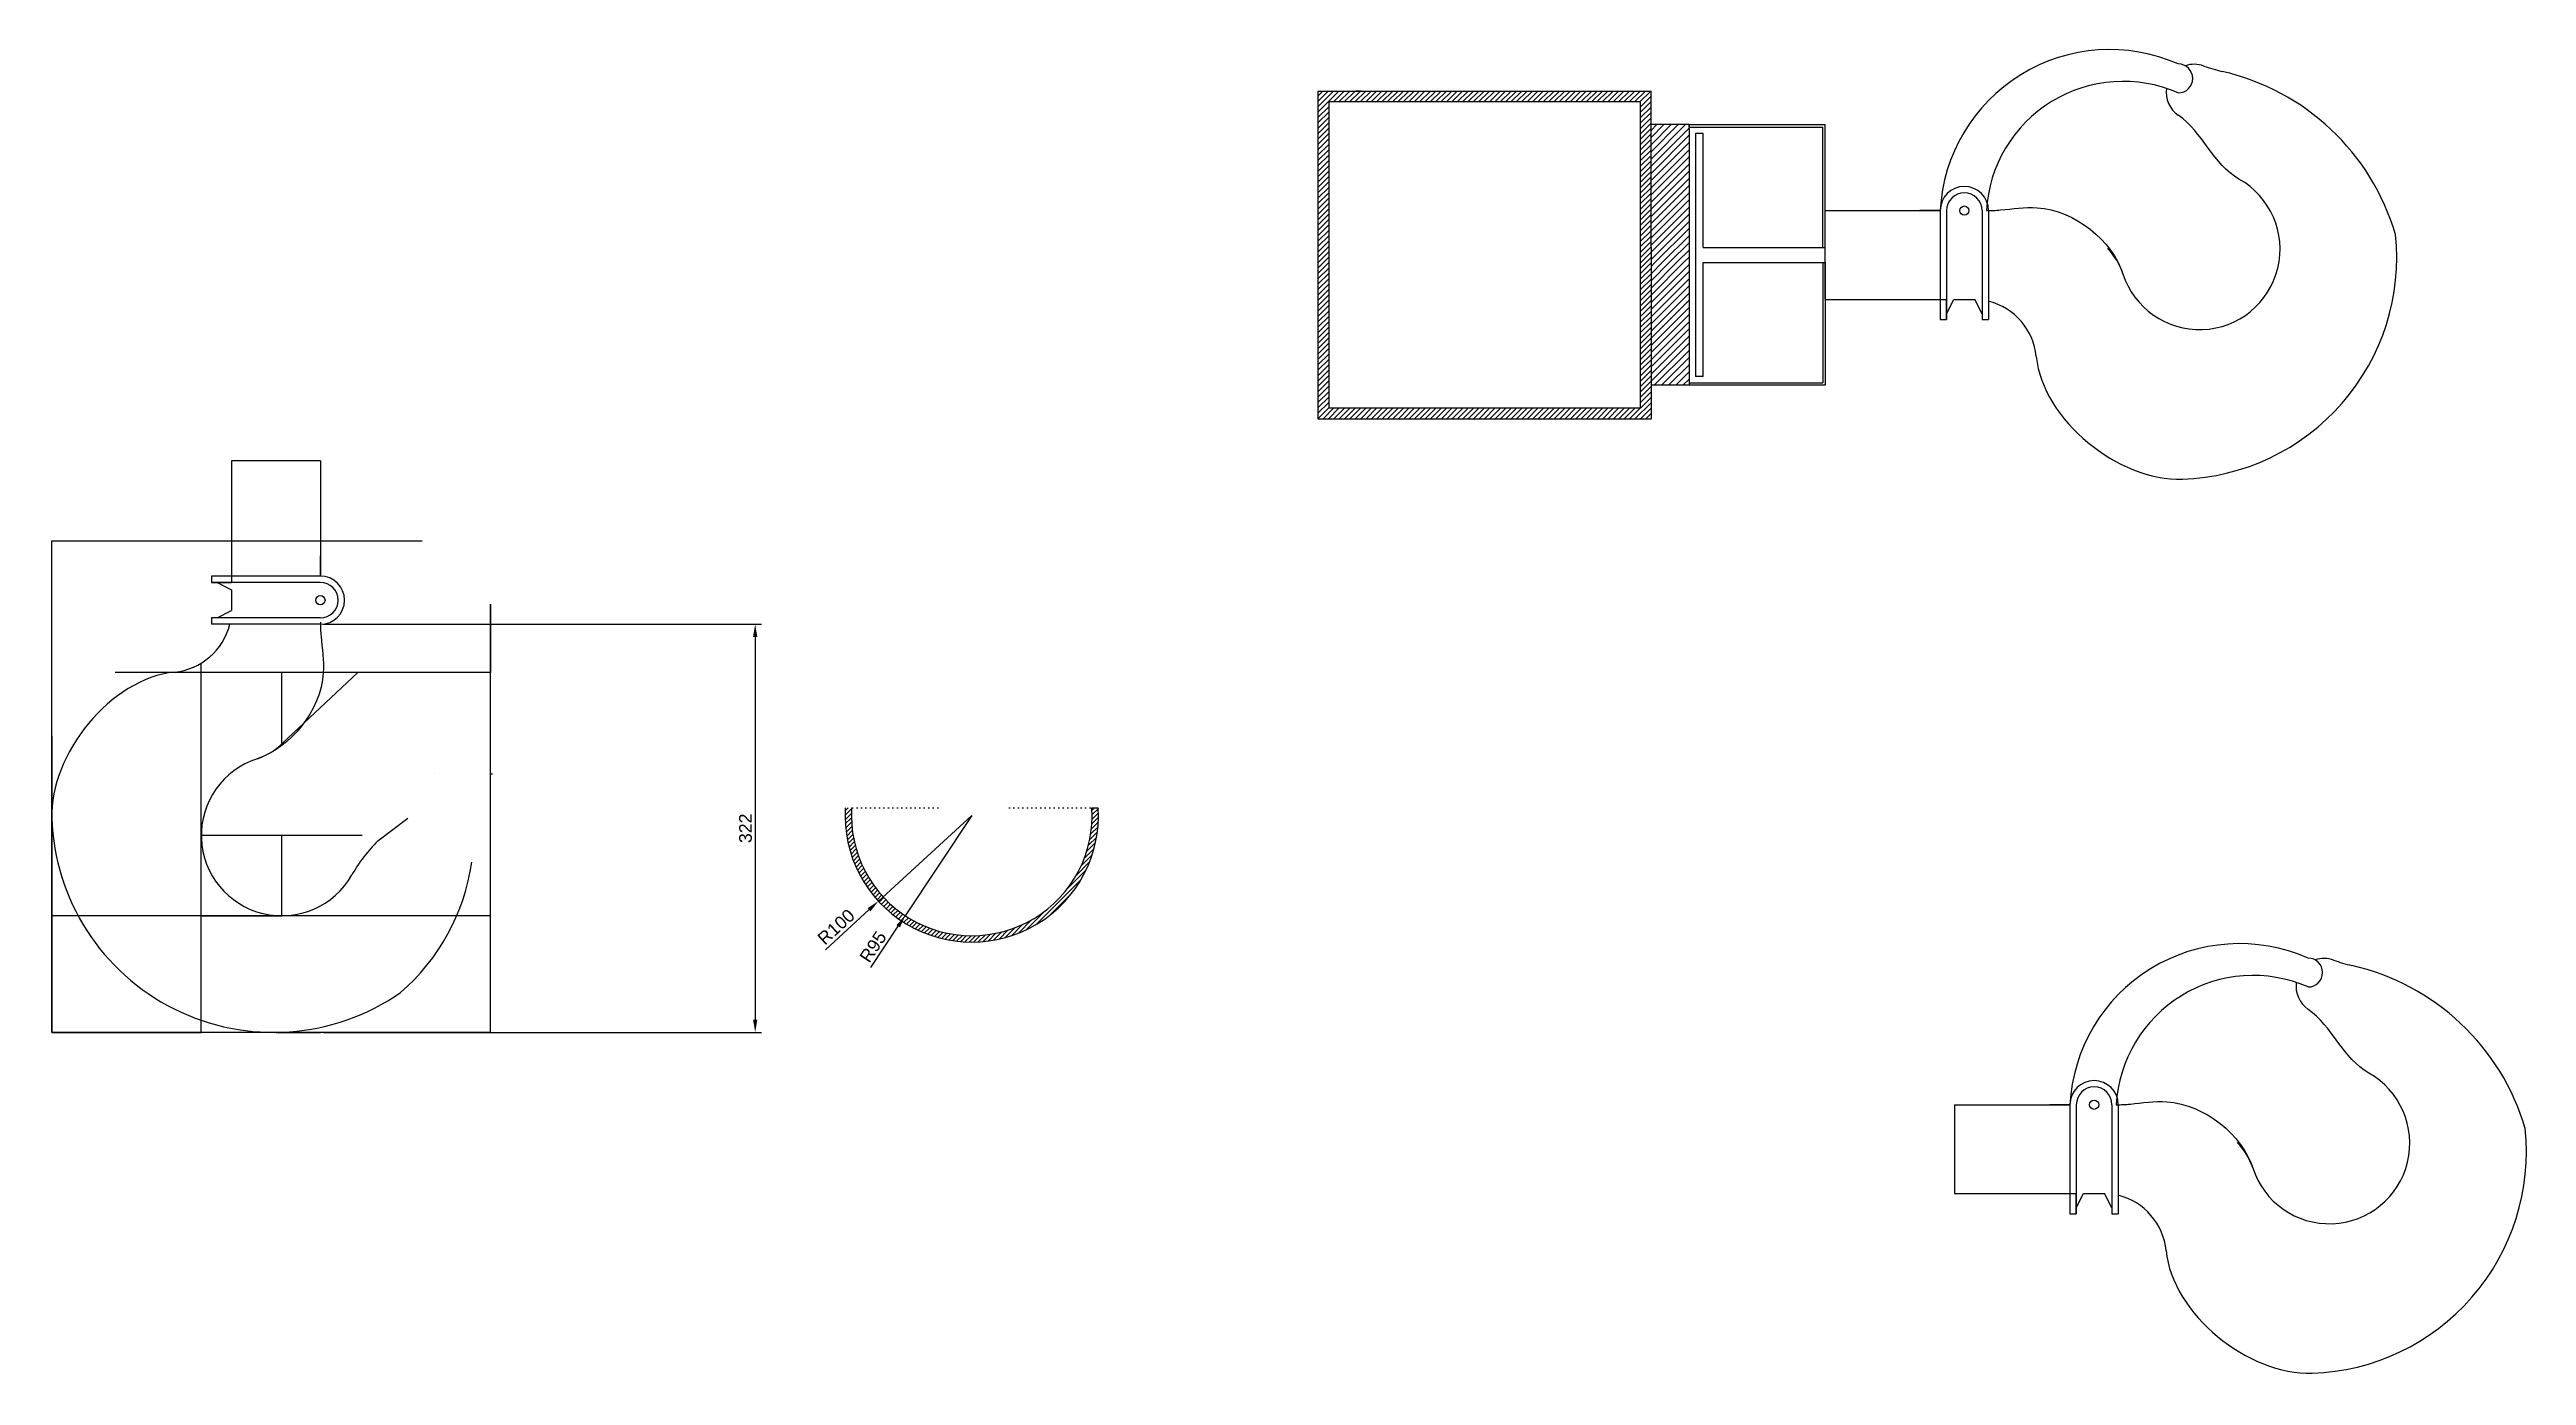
# Model space of a CAD drawing. Header units: millimetres. Extents: x 0 to 16552, y -884 to 8132.
# Drawn here: x 7130 to 9084, y -554 to 492 of the extents above; entities that cross this region are included whole.
import ezdxf

# ---------------------------------------------------------------- set-up
doc = ezdxf.new("R2010")
doc.units = ezdxf.units.MM
doc.layers.add('AM_8', color=1, linetype='Continuous', lineweight=25)
doc.styles.get("Standard").update_dxf_attribs({"font": 'arial.ttf'})
doc.dimstyles.new('ISO-25', dxfattribs={"dimscale": 4, "dimtxt": 2.5, "dimasz": 2.5, "dimexe": 1.25, "dimexo": 0.625, "dimtad": 1, "dimtxsty": 'Standard', "dimcen": 2.5, "dimadec": 0, "dimazin": 0, "dimtfac": 1, "dimtmove": 0, "dimatfit": 3, "dimfxl": 1, "dimarcsym": 0})
doc.dimstyles.new('ISO-25$0', dxfattribs={"dimscale": 4, "dimtxt": 2.5, "dimasz": 2.5, "dimexe": 1.25, "dimexo": 0.625, "dimtad": 1, "dimtxsty": 'Standard', "dimcen": 2.5, "dimadec": 0, "dimazin": 0, "dimtfac": 1, "dimtmove": 0, "dimatfit": 3, "dimfxl": 1, "dimarcsym": 0})
pattern_1 = [(45, (0, 0), (-2.8284271, 2.8284271), [])]

msp = doc.modelspace()

# ---------------------------------------------------------------- blocks, each defined once
blk = doc.blocks.new('*D55')
at = {"color": 0, "lineweight": -2, "transparency": 16777216}
for p, q in [((7857.3, -112.3), (7783.6, -180)), ((7741.9, -218.3), (7776.3, -186.7))]:
    blk.add_line(p, q, dxfattribs=at)
at = {"color": 0, "transparency": 16777216}
blk.add_solid([(7775.1, -185.5), (7777.4, -188), (7783.6, -180)], dxfattribs=at)
at = {"layer": 'Defpoints', "color": 0, "transparency": 16777216}
for p in [(7857.3, -112.3), (7783.6, -180)]:
    blk.add_point(p, dxfattribs=at)
at = {"color": 0, "transparency": 16777216, "insert": (7750.3, -200.3), "char_height": 10, "attachment_point": 5, "rotation": 42.5859}
blk.add_mtext('R100', dxfattribs=at)
blk = doc.blocks.new('*D56')
at = {"color": 0, "lineweight": -2, "transparency": 16777216}
for p, q in [((7857.3, -112.3), (7804.8, -191.5)), ((7777.7, -232.3), (7799.3, -199.8))]:
    blk.add_line(p, q, dxfattribs=at)
at = {"color": 0, "transparency": 16777216}
blk.add_solid([(7797.9, -198.9), (7800.6, -200.7), (7804.8, -191.5)], dxfattribs=at)
at = {"layer": 'Defpoints', "color": 0, "transparency": 16777216}
for p in [(7857.3, -112.3), (7804.8, -191.5)]:
    blk.add_point(p, dxfattribs=at)
at = {"color": 0, "transparency": 16777216, "insert": (7779.4, -216), "char_height": 10, "attachment_point": 5, "rotation": 56.4657}
blk.add_mtext('R95', dxfattribs=at)
blk = doc.blocks.new('*D59')
at = {"color": 0, "lineweight": -2, "transparency": 16777216}
for p, q in [((7345.9, 38.5), (7691.4, 38.5)), ((7686.4, 28.5), (7686.4, -273.5)), ((7345.9, -283.5), (7691.4, -283.5))]:
    blk.add_line(p, q, dxfattribs=at)
at = {"color": 0, "transparency": 16777216}
for points in [[(7684.7, 28.5), (7688.1, 28.5), (7686.4, 38.5)], [(7684.7, -273.5), (7688.1, -273.5), (7686.4, -283.5)]]:
    blk.add_solid(points, dxfattribs=at)
at = {"layer": 'Defpoints', "color": 0, "transparency": 16777216}
for p in [(7343.4, 38.5), (7343.4, -283.5), (7686.4, -283.5)]:
    blk.add_point(p, dxfattribs=at)
at = {"color": 0, "transparency": 16777216, "insert": (7678.8, -122.5), "char_height": 10, "attachment_point": 5, "rotation": 90}
blk.add_mtext('322', dxfattribs=at)

# ---------------------------------------------------------------- dimensions: what is measured, and where the dimension line sits
dim = msp.add_linear_dim(base=(7686.397, -283.53), p1=(7343.386, 38.47), p2=(7343.386, -283.53), angle=90, dimstyle='ISO-25$0', override={"dimdec": 1})
dim.commit()
dim.dimension.update_dxf_attribs({"geometry": '*D59', "text_midpoint": (7678.788, -122.53)})
for mpoint, picture, middle in [((7783.633, -179.957), '*D55', (7750.276, -200.285)), ((7804.778, -191.475), '*D56', (7779.388, -216.019))]:
    dim = msp.add_radius_dim(center=(7857.259, -112.287), mpoint=mpoint, dimstyle='ISO-25')
    dim.commit()
    dim.dimension.update_dxf_attribs({"geometry": picture, "text_midpoint": middle})

# ---------------------------------------------------------------- hatches: boundary and pattern name
at = {"layer": 'AM_8'}
h = msp.add_hatch(dxfattribs=at)
h.set_pattern_fill('_U', color=256, scale=3, angle=45, style=0, pattern_type=0)
h.set_pattern_definition([(45, (0, 0), (-2.1213203, 2.1213203), [])])
h.paths.add_polyline_path([(8138.818, 450.642), (8384.518, 450.642), (8384.518, 341.334), (8384.518, 335.942), (8384.518, 324.386), (8393.118, 324.386), (8393.118, 459.242), (8160.218, 459.242), (8130.218, 459.242), (8130.218, 200.642), (8393.118, 200.642), (8393.118, 227.112), (8393.118, 229.112), (8393.118, 324.386), (8384.518, 324.386), (8384.518, 323.942), (8384.518, 318.55), (8384.518, 209.242), (8138.818, 209.242)])
at = {"layer": 'AM_8', "true_color": 0x139b48}
h = msp.add_hatch(dxfattribs=at)
h.set_pattern_fill('_U', color=114, scale=4, angle=45, style=0, pattern_type=0)
h.set_pattern_definition(pattern_1)
h.paths.add_polyline_path([(8423.118, 324.394), (8423.118, 432.772), (8393.118, 432.772), (8393.118, 324.394)])
h = msp.add_hatch(dxfattribs=at)
h.set_pattern_fill('_U', color=114, scale=4, angle=45, style=0, pattern_type=0)
h.set_pattern_definition(pattern_1)
h.paths.add_polyline_path([(8393.118, 227.112), (8423.118, 227.112), (8423.118, 324.386), (8393.118, 324.386), (8393.118, 323.942), (8393.118, 229.112)])
at = {"layer": 'AM_8'}
h = msp.add_hatch(dxfattribs=at)
h.set_pattern_fill('_U', color=256, scale=2.5, angle=45, style=0, pattern_type=0)
h.set_pattern_definition([(45, (-856.4828, -442.2294), (-1.76776695, 1.76776695), [])])
edge = h.paths.add_edge_path()
edge.add_arc((7857.259, -112.287), 95, 176.378909, 363.621091)
edge.add_line((7952.07, -106.287), (7957.079, -106.287))
edge.add_arc((7857.259, -112.287), 100, -183.439813, 3.439813, ccw=False)
edge.add_line((7757.44, -106.287), (7762.449, -106.287))

# ---------------------------------------------------------------- linework, layer by layer
for p, q in [((8130.218, 459.242), (8393.118, 459.242)), ((8130.218, 459.242), (8130.218, 335.942)), ((8384.518, 450.642), (8138.818, 450.642)), ((8138.818, 450.642), (8138.818, 335.942)), ((8164.518, 459.242), (8160.218, 459.242)), ((8384.518, 450.642), (8384.518, 335.942)), ((8393.118, 335.942), (8393.118, 459.242)), ((8423.118, 432.772), (8393.118, 432.772)), ((8423.118, 432.772), (8423.118, 227.112)), ((8423.118, 430.772), (8423.118, 432.772)), ((8423.118, 432.772), (8530.598, 432.772)), ((8423.118, 432.772), (8423.118, 430.772)), ((8423.118, 430.772), (8528.598, 430.772)), ((8528.598, 335.942), (8528.598, 430.772)), ((8530.598, 335.942), (8530.598, 432.772)), ((8434.118, 425.772), (8428.118, 425.772)), ((8434.118, 425.772), (8428.118, 425.772)), ((8428.118, 425.772), (8428.118, 234.112)), ((8434.118, 407.942), (8434.118, 425.772)), ((8434.118, 420.772), (8434.118, 425.772)), ((8434.118, 335.942), (8434.118, 407.942)), ((8530.251, 364.908), (8530.251, 294.908)), ((8530.251, 364.908), (8621.232, 364.908)), ((8621.232, 364.908), (8605.232, 364.908)), ((8621.232, 364.908), (8621.232, 294.908)), ((8626.232, 364.908), (8626.232, 294.908)), ((8654.332, 364.908), (8654.332, 293.432)), ((8659.332, 364.908), (8659.332, 293.432)), ((8130.218, 335.942), (8130.218, 323.942)), ((8138.818, 335.942), (8138.818, 323.942)), ((8384.518, 335.942), (8384.518, 323.942)), ((8393.118, 335.942), (8393.118, 323.942)), ((8434.118, 335.942), (8530.598, 335.942)), ((8528.598, 335.942), (8530.598, 335.942)), ((8130.218, 323.942), (8130.218, 200.642)), ((8138.818, 323.942), (8138.818, 209.242)), ((8384.518, 323.942), (8384.518, 209.242)), ((8393.118, 323.942), (8393.118, 229.112)), ((8393.118, 323.942), (8393.118, 200.642)), ((8434.118, 323.942), (8530.598, 323.942)), ((8434.118, 234.112), (8434.118, 323.942)), ((8528.598, 323.942), (8528.598, 229.112)), ((8530.598, 323.942), (8530.598, 227.112)), ((8530.251, 294.908), (8621.232, 294.908)), ((8621.232, 294.908), (8621.232, 278.908)), ((8621.232, 294.908), (8626.232, 294.908)), ((8626.232, 294.908), (8626.232, 278.908)), ((8626.232, 283.595), (8632.006, 294.908)), ((8632.006, 294.908), (8648.558, 294.908)), ((8632.006, 294.908), (8640.282, 294.908)), ((8654.332, 283.595), (8648.558, 294.908)), ((8654.332, 293.432), (8654.332, 278.908)), ((8659.332, 293.432), (8659.332, 278.908)), ((8621.232, 278.908), (8621.232, 278.908)), ((8621.232, 278.908), (8626.232, 278.908)), ((8654.332, 278.908), (8659.332, 278.908)), ((8423.118, 227.112), (8393.118, 227.112)), ((8423.118, 229.112), (8528.598, 229.112)), ((8423.118, 229.112), (8423.118, 229.112)), ((8423.118, 229.112), (8423.118, 227.112)), ((8530.598, 227.112), (8423.118, 227.112)), ((8434.118, 234.112), (8428.118, 234.112)), ((8130.218, 200.642), (8393.118, 200.642)), ((8138.818, 209.242), (8384.518, 209.242)), ((7343.386, 167.551), (7273.386, 167.551)), ((7273.386, 167.551), (7273.386, 76.57)), ((7343.386, 167.551), (7343.386, 76.57)), ((7131.47, -283.53), (7131.47, 104.47)), ((7131.47, 104.47), (7423.789, 104.47)), ((7343.386, 76.57), (7343.386, 92.57)), ((7273.386, 76.57), (7257.386, 76.57)), ((7257.386, 76.57), (7257.386, 76.57)), ((7257.386, 76.57), (7257.386, 71.57)), ((7273.386, 71.57), (7257.386, 71.57)), ((7262.073, 71.57), (7273.386, 65.795)), ((7343.386, 76.57), (7273.386, 76.57)), ((7273.386, 76.57), (7273.386, 71.57)), ((7343.386, 71.57), (7273.386, 71.57)), ((7273.386, 65.795), (7273.386, 49.244)), ((7273.386, 65.795), (7273.386, 57.52)), ((7271.91, 43.47), (7257.386, 43.47)), ((7257.386, 43.47), (7257.386, 38.47)), ((7262.073, 43.47), (7273.386, 49.244)), ((7343.386, 43.47), (7271.91, 43.47)), ((7477.47, -283.53), (7477.47, 54.47)), ((7477.47, 54.47), (7477.47, 38.47)), ((7271.91, 38.47), (7257.386, 38.47)), ((7343.386, 38.47), (7271.91, 38.47)), ((7477.47, 38.47), (7477.47, 0.37)), ((7477.47, 0.37), (7181.47, 0.37)), ((7249.47, -283.53), (7249.47, 7.872)), ((7312.97, -55.897), (7312.97, 0.37)), ((7372.941, 0.37), (7313.523, -55.353)), ((7131.47, -49.63), (7131.47, -283.53)), ((7433.346, -79.58), (7433.429, -79.58)), ((7477.47, -79.58), (7479.088, -79.58)), ((7388.746, -132.515), (7412.466, -114.574)), ((7952.07, -106.287), (7957.079, -106.287)), ((7249.47, -191.53), (7249.47, -128.03)), ((7249.47, -128.03), (7351.565, -128.03)), ((7312.97, -191.53), (7312.97, -128.03)), ((7312.97, -128.03), (7376.47, -128.03)), ((7477.47, -191.53), (7131.47, -191.53)), ((7249.47, -191.53), (7312.97, -191.53)), ((7477.47, -283.53), (7477.47, -191.53)), ((7477.47, -283.53), (7131.47, -283.53)), ((7131.47, -283.53), (7249.47, -283.53)), ((7308.386, -283.53), (7343.386, -283.53)), ((8632.627, -340.621), (8632.627, -410.621)), ((8632.627, -340.621), (8723.608, -340.621)), ((8723.608, -340.621), (8707.608, -340.621)), ((8723.608, -340.621), (8723.608, -410.621)), ((8728.608, -340.621), (8728.608, -410.621)), ((8756.708, -340.621), (8756.708, -412.097)), ((8761.708, -340.621), (8761.708, -412.097)), ((8632.627, -410.621), (8723.608, -410.621)), ((8723.608, -410.621), (8723.608, -426.621)), ((8723.608, -410.621), (8728.608, -410.621)), ((8723.608, -426.621), (8723.608, -426.621)), ((8723.608, -426.621), (8728.608, -426.621)), ((8728.608, -410.621), (8728.608, -426.621)), ((8728.608, -421.934), (8734.382, -410.621)), ((8734.382, -410.621), (8750.934, -410.621)), ((8734.382, -410.621), (8742.658, -410.621)), ((8756.708, -421.934), (8750.934, -410.621)), ((8756.708, -412.097), (8756.708, -426.621)), ((8756.708, -426.621), (8761.708, -426.621)), ((8761.708, -412.097), (8761.708, -426.621))]:
    msp.add_line(p, q)
for points in [[(8626.232, 278.908), (8626.232, 294.908)], [(7257.386, 71.57), (7273.386, 71.57)], [(8728.608, -426.621), (8728.608, -410.621)]]:
    msp.add_lwpolyline(points)
for centre, radius in [((8640.282, 364.908), 3.655), ((7343.386, 57.52), 3.655), ((7131.47, -283.53), 8.411511692697602e-13), ((8742.658, -340.621), 3.655)]:
    msp.add_circle(centre, radius)
for centre, radius, start, end in [((8755.012, 358.082), 133.954, 66.195826, 177.079282), ((8809.077, 469.234), 11.407, 270, 90), ((8821.63, 458.297), 22.066, 69.920474, 108.571821), ((8869.718, 589.849), 118, 249.920474, 257.15887), ((8802.219, 293.735), 185.71, 16.367516, 77.15887), ((8765.685, 358.721), 108.188, 66.354301, 176.721917), ((8821.63, 458.297), 22.066, 171.925428, 235.328859), ((8640.282, 364.908), 19.05, 0, 180), ((8640.282, 364.908), 14.05, 0, 180), ((8825.832, 334.493), 63.5, 197.856645, 60.680915), ((8825.832, 334.493), 63.5, 197.856645, 60.680915), ((8657.674, 482.908), 118, 270, 275.456554), ((8717.799, 299.689), 50, 17.856645, 45), ((8806.28, 327.95), 175.062, 271.980915, 5.94021), ((8647.273, 244.908), 50, 5.56045, 76.04388), ((7343.386, 57.52), 19.05, 270, 90), ((7343.386, 57.52), 14.05, 270, 90), ((7461.386, 40.128), 118, 180, 185.456554), ((7223.386, 50.528), 50, 275.56045, 346.04388), ((7278.167, -19.998), 50, 287.856645, 315), ((7312.97, -128.03), 63.5, 107.856645, 330.680915), ((7312.97, -128.03), 63.5, 107.856645, 330.680915), ((7306.428, -108.479), 175.062, 181.980915, 304.889203), ((7857.259, -112.287), 100, 176.560187, 3.439813), ((7857.259, -112.287), 95, 176.378909, 3.621091), ((7471.221, -216.906), 118, 134.342305, 150.680915), ((7298.494, -126.239), 165.872, 310.655852, 352.036293), ((8857.388, -347.447), 133.954, 66.195826, 177.079282), ((8911.453, -236.296), 11.407, 270, 90), ((8924.006, -247.233), 22.066, 69.920474, 108.571821), ((8972.094, -115.68), 118, 249.920474, 257.15887), ((8904.595, -411.794), 185.71, 16.367516, 77.15887), ((8868.061, -346.808), 108.188, 66.354301, 176.721917), ((8924.006, -247.233), 22.066, 171.925428, 235.328859), ((8742.658, -340.621), 19.05, 0, 180), ((8742.658, -340.621), 14.05, 0, 180), ((8928.208, -371.037), 63.5, 197.856645, 60.680915), ((8928.208, -371.037), 63.5, 197.856645, 60.680915), ((8760.05, -222.621), 118, 270, 275.456554), ((8820.175, -405.84), 50, 17.856645, 45), ((8908.656, -377.579), 175.062, 271.980915, 5.94021), ((8749.649, -460.621), 50, 5.56045, 76.04388)]:
    msp.add_arc(centre, radius, start, end)
for points in [[(8856.926, 389.859), (8836.751, 401.189), (8828.107, 426.986), (8809.077, 440.149)], [(8697.037, 249.753), (8701.899, 199.817), (8762.189, 151.258), (8812.332, 152.993)], [(7228.23, 0.764), (7178.294, -4.098), (7129.736, -64.388), (7131.47, -114.53)], [(8959.302, -315.671), (8939.127, -304.34), (8930.483, -278.543), (8911.453, -265.381)], [(8799.413, -455.777), (8804.275, -505.713), (8864.565, -554.271), (8914.708, -552.537)]]:
    msp.add_open_spline(points, degree=3)
for points in [[(8668.894, 365.443), (8678.126, 366.324), (8718.407, 372.892), (8757.043, 340.932), (8765.391, 315.021)], [(7343.92, 28.907), (7344.802, 19.675), (7351.37, -20.606), (7319.41, -59.242), (7293.499, -67.589)], [(8771.27, -340.087), (8780.502, -339.205), (8820.783, -332.637), (8859.419, -364.597), (8867.767, -390.508)]]:
    msp.add_open_spline(points, degree=3, knots=[9.29149122, 9.29149122, 9.29149122, 9.29149122, 35.53840464, 117.20577661, 117.20577661, 117.20577661, 117.20577661])

msp.set_redraw_order([(e.dxf.handle, doc.entitydb.next_handle()) for e in msp.query("TEXT MTEXT ATTDEF DIMENSION ARC_DIMENSION")])  # texts and dimensions are drawn at this point

doc.saveas('drawing.dxf')
